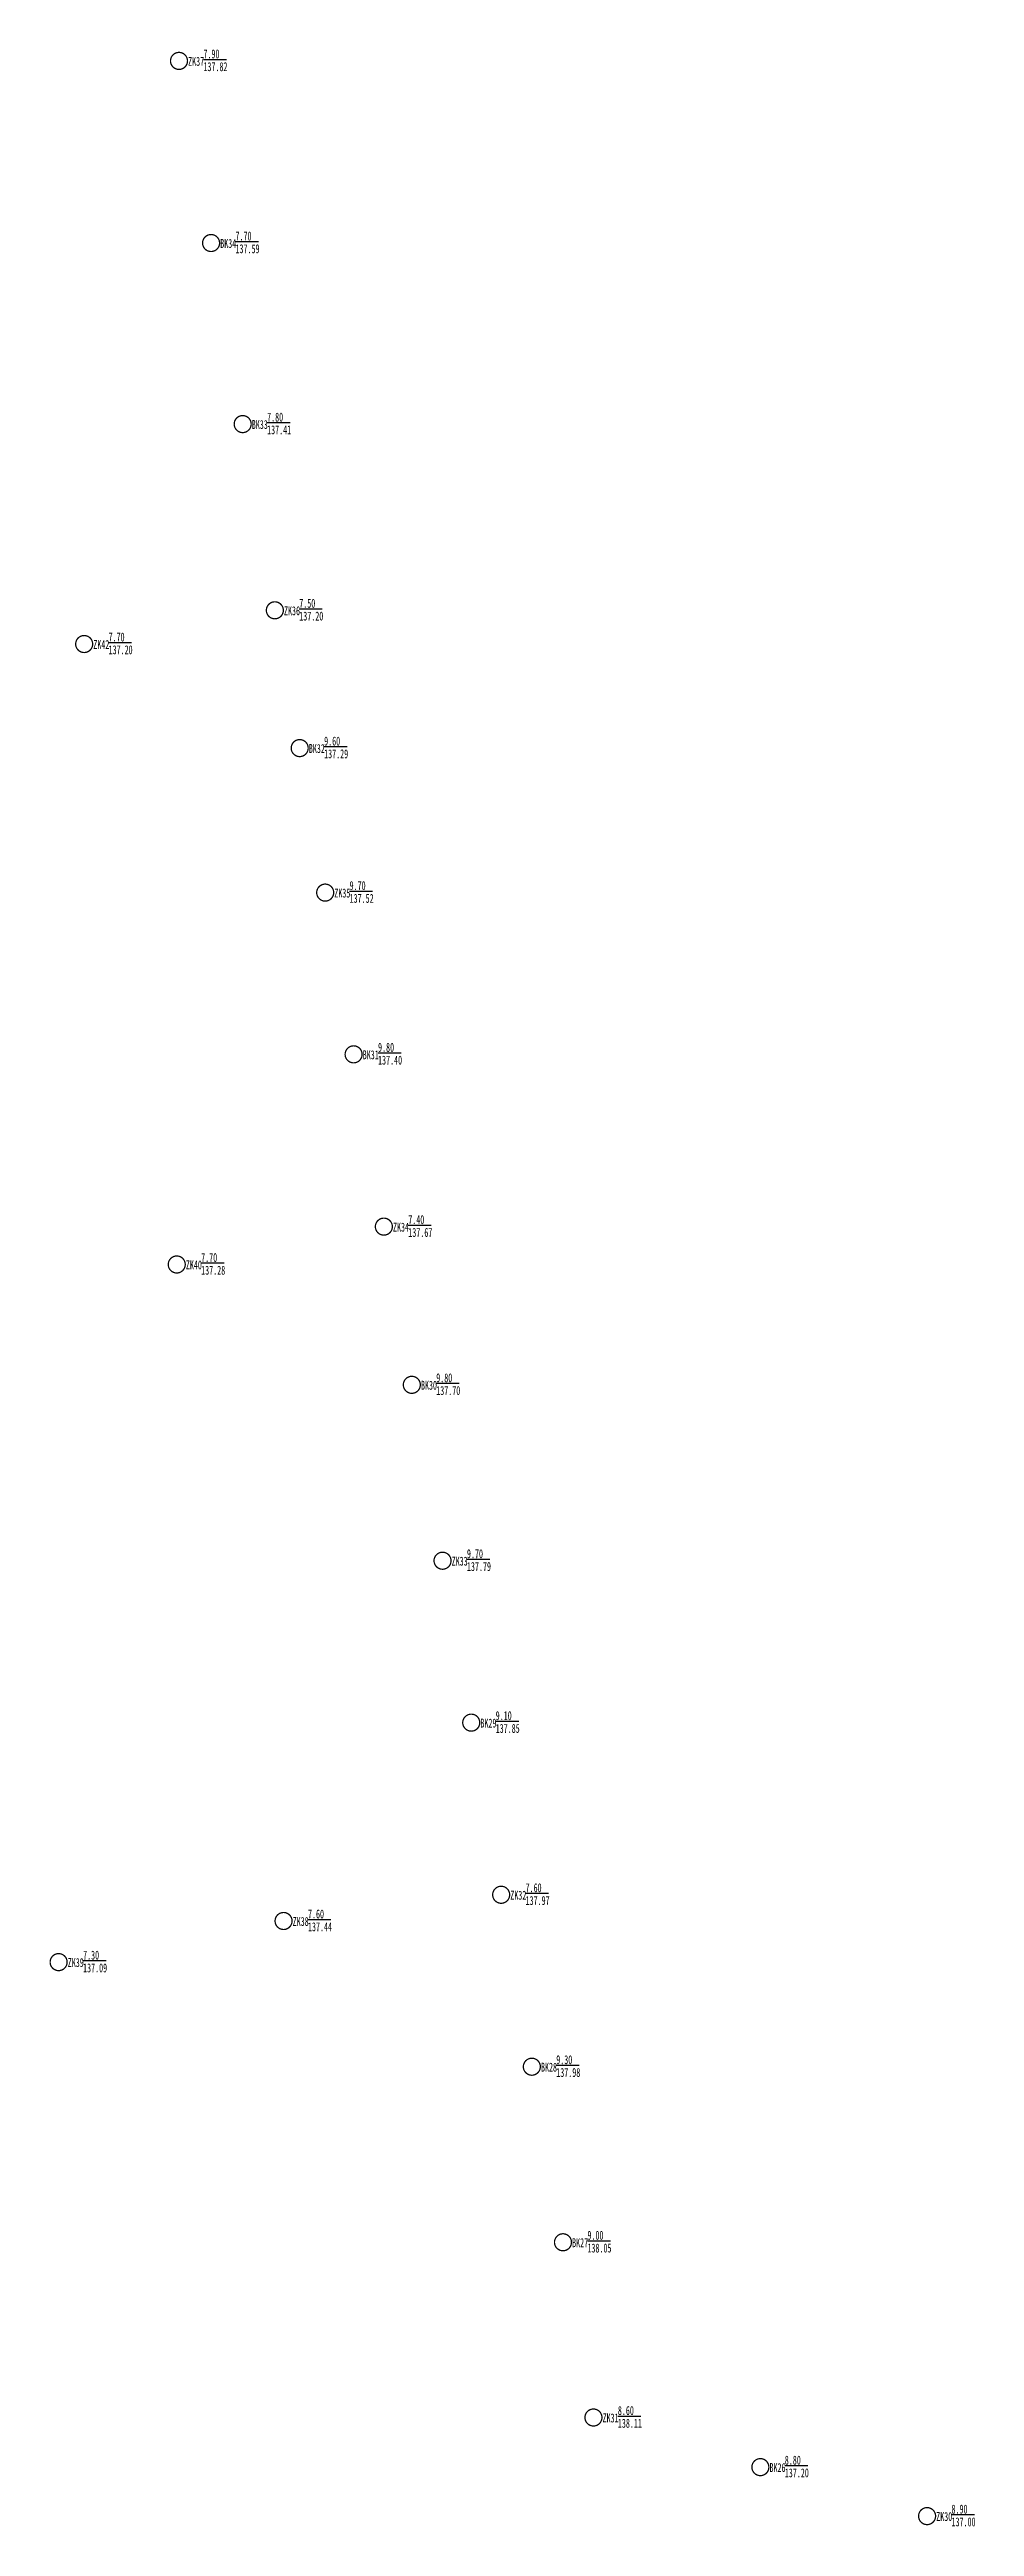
# Model space of a CAD drawing. Header units: millimetres. Extents: x 0 to 2711117, y 0 to 567555.
# Drawn here: x 2710899 to 2711117, y 563020 to 563603 of the extents above; entities that cross this region are included whole.
import ezdxf

# ---------------------------------------------------------------- set-up
doc = ezdxf.new("R2010")
doc.units = ezdxf.units.MM
doc.layers.add('勘察点方案', color=7, linetype='Continuous')
doc.styles.add('勘察孔', font='', dxfattribs={"width": 0.7, "height": 1.75})
doc.styles.get('勘察孔').set_extended_font_data('SimSun')

# ---------------------------------------------------------------- blocks, each defined once
blk = doc.blocks.new('孔_BK26', base_point=(2.15, 2.15))
blk.add_line((7.9, 2.5), (13.31, 2.5))
at = {"color": 7, "const_width": 0.3}
blk.add_lwpolyline([(2.15, 0.15, 1), (2.15, 4.15, 1), (2.15, 0.15, 1)], format="xyb", dxfattribs=at)
at = {"style": '勘察孔', "width": 0.6}
for s, p in [('BK26', (4.3, 1)), ('8.80', (7.9, 2.75)), ('137.20', (7.9, -0.25))]:
    blk.add_text(s, height=2.1, dxfattribs=at).set_placement(p)
blk = doc.blocks.new('孔_BK27', base_point=(2.15, 2.15))
blk.add_line((7.9, 2.5), (13.31, 2.5))
at = {"color": 7, "const_width": 0.3}
blk.add_lwpolyline([(2.15, 0.15, 1), (2.15, 4.15, 1), (2.15, 0.15, 1)], format="xyb", dxfattribs=at)
at = {"style": '勘察孔', "width": 0.6}
for s, p in [('BK27', (4.3, 1)), ('9.00', (7.9, 2.75)), ('138.05', (7.9, -0.25))]:
    blk.add_text(s, height=2.1, dxfattribs=at).set_placement(p)
blk = doc.blocks.new('孔_BK28', base_point=(2.15, 2.15))
blk.add_line((7.9, 2.5), (13.31, 2.5))
at = {"color": 7, "const_width": 0.3}
blk.add_lwpolyline([(2.15, 0.15, 1), (2.15, 4.15, 1), (2.15, 0.15, 1)], format="xyb", dxfattribs=at)
at = {"style": '勘察孔', "width": 0.6}
for s, p in [('BK28', (4.3, 1)), ('9.30', (7.9, 2.75)), ('137.98', (7.9, -0.25))]:
    blk.add_text(s, height=2.1, dxfattribs=at).set_placement(p)
blk = doc.blocks.new('孔_BK29', base_point=(2.15, 2.15))
blk.add_line((7.9, 2.5), (13.31, 2.5))
at = {"color": 7, "const_width": 0.3}
blk.add_lwpolyline([(2.15, 0.15, 1), (2.15, 4.15, 1), (2.15, 0.15, 1)], format="xyb", dxfattribs=at)
at = {"style": '勘察孔', "width": 0.6}
for s, p in [('BK29', (4.3, 1)), ('9.10', (7.9, 2.75)), ('137.85', (7.9, -0.25))]:
    blk.add_text(s, height=2.1, dxfattribs=at).set_placement(p)
blk = doc.blocks.new('孔_BK30', base_point=(2.15, 2.15))
blk.add_line((7.9, 2.5), (13.31, 2.5))
at = {"color": 7, "const_width": 0.3}
blk.add_lwpolyline([(2.15, 0.15, 1), (2.15, 4.15, 1), (2.15, 0.15, 1)], format="xyb", dxfattribs=at)
at = {"style": '勘察孔', "width": 0.6}
for s, p in [('BK30', (4.3, 1)), ('9.80', (7.9, 2.75)), ('137.70', (7.9, -0.25))]:
    blk.add_text(s, height=2.1, dxfattribs=at).set_placement(p)
blk = doc.blocks.new('孔_BK31', base_point=(2.15, 2.15))
blk.add_line((7.9, 2.5), (13.31, 2.5))
at = {"color": 7, "const_width": 0.3}
blk.add_lwpolyline([(2.15, 0.15, 1), (2.15, 4.15, 1), (2.15, 0.15, 1)], format="xyb", dxfattribs=at)
at = {"style": '勘察孔', "width": 0.6}
for s, p in [('BK31', (4.3, 1)), ('9.80', (7.9, 2.75)), ('137.40', (7.9, -0.25))]:
    blk.add_text(s, height=2.1, dxfattribs=at).set_placement(p)
blk = doc.blocks.new('孔_BK32', base_point=(2.15, 2.15))
blk.add_line((7.9, 2.5), (13.31, 2.5))
at = {"color": 7, "const_width": 0.3}
blk.add_lwpolyline([(2.15, 0.15, 1), (2.15, 4.15, 1), (2.15, 0.15, 1)], format="xyb", dxfattribs=at)
at = {"style": '勘察孔', "width": 0.6}
for s, p in [('BK32', (4.3, 1)), ('9.60', (7.9, 2.75)), ('137.29', (7.9, -0.25))]:
    blk.add_text(s, height=2.1, dxfattribs=at).set_placement(p)
blk = doc.blocks.new('孔_BK33', base_point=(2.15, 2.15))
blk.add_line((7.9, 2.5), (13.31, 2.5))
at = {"color": 7, "const_width": 0.3}
blk.add_lwpolyline([(2.15, 0.15, 1), (2.15, 4.15, 1), (2.15, 0.15, 1)], format="xyb", dxfattribs=at)
at = {"style": '勘察孔', "width": 0.6}
for s, p in [('BK33', (4.3, 1)), ('7.80', (7.9, 2.75)), ('137.41', (7.9, -0.25))]:
    blk.add_text(s, height=2.1, dxfattribs=at).set_placement(p)
blk = doc.blocks.new('孔_BK34', base_point=(2.15, 2.15))
blk.add_line((7.9, 2.5), (13.31, 2.5))
at = {"color": 7, "const_width": 0.3}
blk.add_lwpolyline([(2.15, 0.15, 1), (2.15, 4.15, 1), (2.15, 0.15, 1)], format="xyb", dxfattribs=at)
at = {"style": '勘察孔', "width": 0.6}
for s, p in [('BK34', (4.3, 1)), ('7.70', (7.9, 2.75)), ('137.59', (7.9, -0.25))]:
    blk.add_text(s, height=2.1, dxfattribs=at).set_placement(p)
blk = doc.blocks.new('孔_ZK30', base_point=(2.15, 2.15))
blk.add_line((7.9, 2.5), (13.31, 2.5))
at = {"color": 7, "const_width": 0.3}
blk.add_lwpolyline([(2.15, 0.15, 1), (2.15, 4.15, 1), (2.15, 0.15, 1)], format="xyb", dxfattribs=at)
at = {"style": '勘察孔', "width": 0.6}
for s, p in [('ZK30', (4.3, 1)), ('8.90', (7.9, 2.75)), ('137.00', (7.9, -0.25))]:
    blk.add_text(s, height=2.1, dxfattribs=at).set_placement(p)
blk = doc.blocks.new('孔_ZK31', base_point=(2.15, 2.15))
blk.add_line((7.9, 2.5), (13.31, 2.5))
at = {"color": 7, "const_width": 0.3}
blk.add_lwpolyline([(2.15, 0.15, 1), (2.15, 4.15, 1), (2.15, 0.15, 1)], format="xyb", dxfattribs=at)
at = {"style": '勘察孔', "width": 0.6}
for s, p in [('ZK31', (4.3, 1)), ('8.60', (7.9, 2.75)), ('138.11', (7.9, -0.25))]:
    blk.add_text(s, height=2.1, dxfattribs=at).set_placement(p)
blk = doc.blocks.new('孔_ZK32', base_point=(2.15, 2.15))
blk.add_line((7.9, 2.5), (13.31, 2.5))
at = {"color": 7, "const_width": 0.3}
blk.add_lwpolyline([(2.15, 0.15, 1), (2.15, 4.15, 1), (2.15, 0.15, 1)], format="xyb", dxfattribs=at)
at = {"style": '勘察孔', "width": 0.6}
for s, p in [('ZK32', (4.3, 1)), ('7.60', (7.9, 2.75)), ('137.97', (7.9, -0.25))]:
    blk.add_text(s, height=2.1, dxfattribs=at).set_placement(p)
blk = doc.blocks.new('孔_ZK33', base_point=(2.15, 2.15))
blk.add_line((7.9, 2.5), (13.31, 2.5))
at = {"color": 7, "const_width": 0.3}
blk.add_lwpolyline([(2.15, 0.15, 1), (2.15, 4.15, 1), (2.15, 0.15, 1)], format="xyb", dxfattribs=at)
at = {"style": '勘察孔', "width": 0.6}
for s, p in [('ZK33', (4.3, 1)), ('9.70', (7.9, 2.75)), ('137.79', (7.9, -0.25))]:
    blk.add_text(s, height=2.1, dxfattribs=at).set_placement(p)
blk = doc.blocks.new('孔_ZK34', base_point=(2.15, 2.15))
blk.add_line((7.9, 2.5), (13.31, 2.5))
at = {"color": 7, "const_width": 0.3}
blk.add_lwpolyline([(2.15, 0.15, 1), (2.15, 4.15, 1), (2.15, 0.15, 1)], format="xyb", dxfattribs=at)
at = {"style": '勘察孔', "width": 0.6}
for s, p in [('ZK34', (4.3, 1)), ('7.40', (7.9, 2.75)), ('137.67', (7.9, -0.25))]:
    blk.add_text(s, height=2.1, dxfattribs=at).set_placement(p)
blk = doc.blocks.new('孔_ZK35', base_point=(2.15, 2.15))
blk.add_line((7.9, 2.5), (13.31, 2.5))
at = {"color": 7, "const_width": 0.3}
blk.add_lwpolyline([(2.15, 0.15, 1), (2.15, 4.15, 1), (2.15, 0.15, 1)], format="xyb", dxfattribs=at)
at = {"style": '勘察孔', "width": 0.6}
for s, p in [('ZK35', (4.3, 1)), ('9.70', (7.9, 2.75)), ('137.52', (7.9, -0.25))]:
    blk.add_text(s, height=2.1, dxfattribs=at).set_placement(p)
blk = doc.blocks.new('孔_ZK36', base_point=(2.15, 2.15))
blk.add_line((7.9, 2.5), (13.31, 2.5))
at = {"color": 7, "const_width": 0.3}
blk.add_lwpolyline([(2.15, 0.15, 1), (2.15, 4.15, 1), (2.15, 0.15, 1)], format="xyb", dxfattribs=at)
at = {"style": '勘察孔', "width": 0.6}
for s, p in [('ZK36', (4.3, 1)), ('7.50', (7.9, 2.75)), ('137.20', (7.9, -0.25))]:
    blk.add_text(s, height=2.1, dxfattribs=at).set_placement(p)
blk = doc.blocks.new('孔_ZK37', base_point=(2.15, 2.15))
blk.add_line((7.9, 2.5), (13.31, 2.5))
at = {"color": 7, "const_width": 0.3}
blk.add_lwpolyline([(2.15, 0.15, 1), (2.15, 4.15, 1), (2.15, 0.15, 1)], format="xyb", dxfattribs=at)
at = {"style": '勘察孔', "width": 0.6}
for s, p in [('ZK37', (4.3, 1)), ('7.90', (7.9, 2.75)), ('137.82', (7.9, -0.25))]:
    blk.add_text(s, height=2.1, dxfattribs=at).set_placement(p)
blk = doc.blocks.new('孔_ZK38', base_point=(2.15, 2.15))
blk.add_line((7.9, 2.5), (13.31, 2.5))
at = {"color": 7, "const_width": 0.3}
blk.add_lwpolyline([(2.15, 0.15, 1), (2.15, 4.15, 1), (2.15, 0.15, 1)], format="xyb", dxfattribs=at)
at = {"style": '勘察孔', "width": 0.6}
for s, p in [('ZK38', (4.3, 1)), ('7.60', (7.9, 2.75)), ('137.44', (7.9, -0.25))]:
    blk.add_text(s, height=2.1, dxfattribs=at).set_placement(p)
blk = doc.blocks.new('孔_ZK39', base_point=(2.15, 2.15))
blk.add_line((7.9, 2.5), (13.31, 2.5))
at = {"color": 7, "const_width": 0.3}
blk.add_lwpolyline([(2.15, 0.15, 1), (2.15, 4.15, 1), (2.15, 0.15, 1)], format="xyb", dxfattribs=at)
at = {"style": '勘察孔', "width": 0.6}
for s, p in [('ZK39', (4.3, 1)), ('7.30', (7.9, 2.75)), ('137.09', (7.9, -0.25))]:
    blk.add_text(s, height=2.1, dxfattribs=at).set_placement(p)
blk = doc.blocks.new('孔_ZK40', base_point=(2.15, 2.15))
blk.add_line((7.9, 2.5), (13.31, 2.5))
at = {"color": 7, "const_width": 0.3}
blk.add_lwpolyline([(2.15, 0.15, 1), (2.15, 4.15, 1), (2.15, 0.15, 1)], format="xyb", dxfattribs=at)
at = {"style": '勘察孔', "width": 0.6}
for s, p in [('ZK40', (4.3, 1)), ('7.70', (7.9, 2.75)), ('137.28', (7.9, -0.25))]:
    blk.add_text(s, height=2.1, dxfattribs=at).set_placement(p)
blk = doc.blocks.new('孔_ZK42', base_point=(2.15, 2.15))
blk.add_line((7.9, 2.5), (13.31, 2.5))
at = {"color": 7, "const_width": 0.3}
blk.add_lwpolyline([(2.15, 0.15, 1), (2.15, 4.15, 1), (2.15, 0.15, 1)], format="xyb", dxfattribs=at)
at = {"style": '勘察孔', "width": 0.6}
for s, p in [('ZK42', (4.3, 1)), ('7.70', (7.9, 2.75)), ('137.20', (7.9, -0.25))]:
    blk.add_text(s, height=2.1, dxfattribs=at).set_placement(p)

msp = doc.modelspace()

# ---------------------------------------------------------------- block references
at = {"layer": '勘察点方案'}
for name, p in [('孔_ZK37', (2710929.57, 563600.06)), ('孔_BK34', (2710937.12, 563557.23)), ('孔_BK33', (2710944.56, 563514.65)), ('孔_ZK36', (2710952.13, 563470.85)), ('孔_ZK42', (2710907.25, 563462.92)), ('孔_BK32', (2710957.98, 563438.45)), ('孔_ZK35', (2710963.98, 563404.46)), ('孔_BK31', (2710970.67, 563366.42)), ('孔_ZK34', (2710977.79, 563325.9)), ('孔_ZK40', (2710929.04, 563317)), ('孔_BK30', (2710984.37, 563288.7)), ('孔_ZK33', (2710991.6, 563247.33)), ('孔_BK29', (2710998.36, 563209.25)), ('孔_ZK32', (2711005.4, 563168.77)), ('孔_ZK38', (2710954.18, 563162.6)), ('孔_ZK39', (2710901.24, 563152.93)), ('孔_BK28', (2711012.62, 563128.33)), ('孔_BK27', (2711019.95, 563087.04)), ('孔_ZK31', (2711027.12, 563045.83)), ('孔_BK26', (2711066.41, 563034.16)), ('孔_ZK30', (2711105.65, 563022.64))]:
    msp.add_blockref(name, p, dxfattribs=at)

doc.saveas('drawing.dxf')
